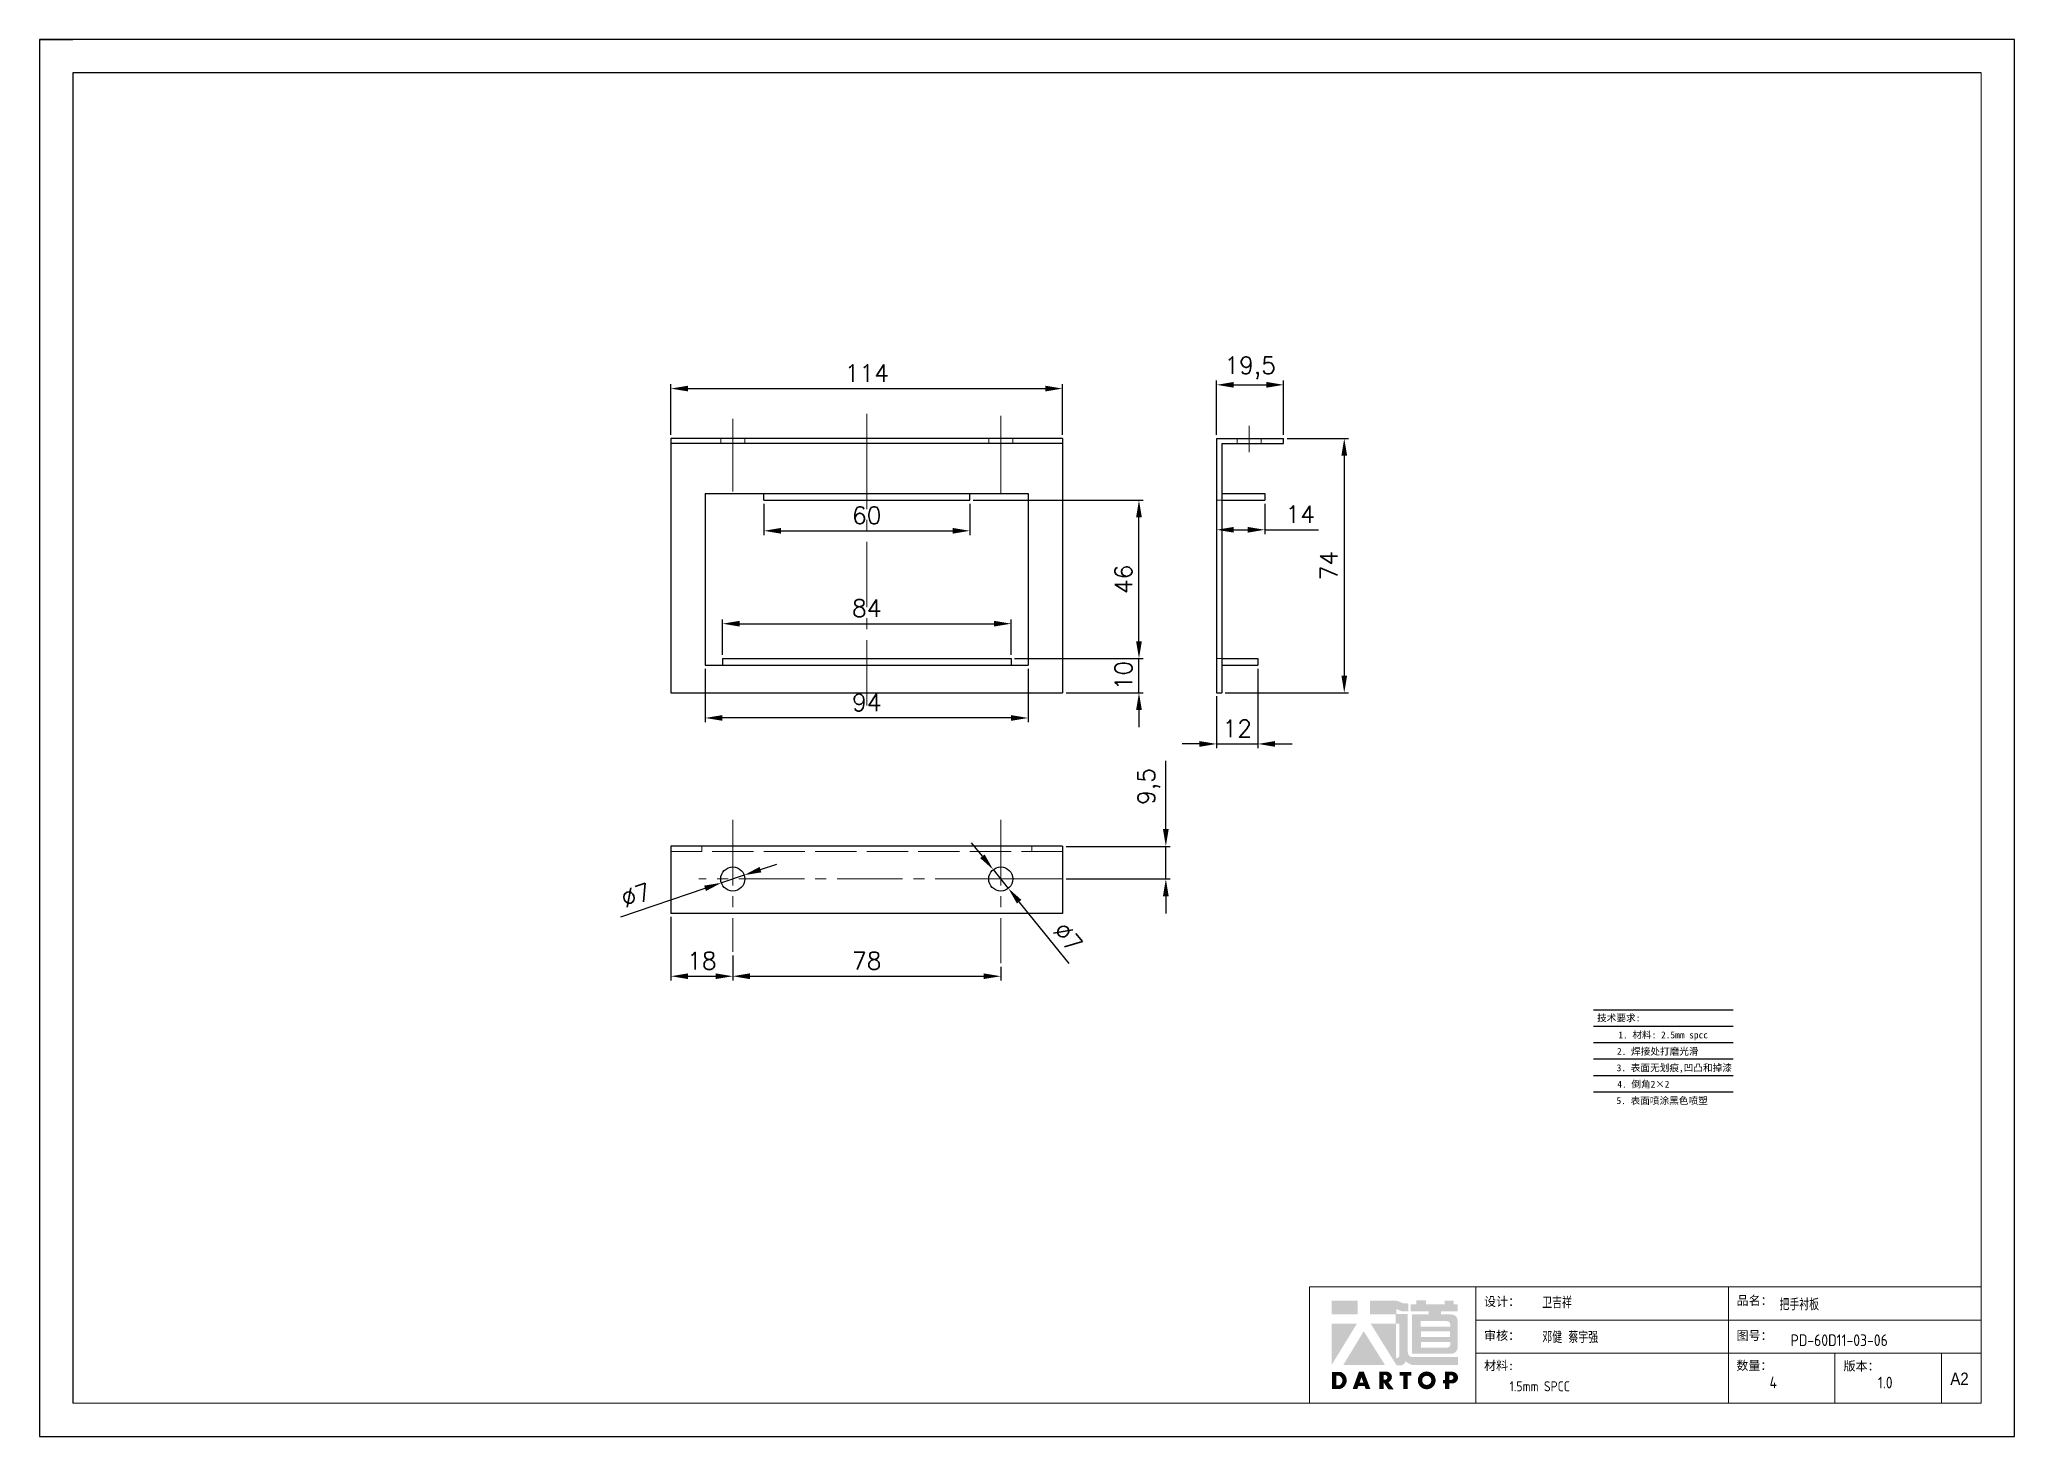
# Model space of a CAD drawing. Header units: millimetres. Extents: x -30327 to 34858, y 4015 to 75103.
# Drawn here: x 4065 to 4640, y 45675 to 46082 of the extents above; entities that cross this region are included whole.
import ezdxf
from ezdxf.enums import TextEntityAlignment as Align

# ---------------------------------------------------------------- set-up
doc = ezdxf.new("R2010")
doc.units = ezdxf.units.MM
doc.linetypes.add('ACAD_ISO02W100', pattern=[15, 12, -3])
doc.linetypes.add('CENTER2', pattern=[28.575, 19.05, -3.175, 3.175, -3.175])
for name, color, linetype in [('3', 3, 'ACAD_ISO02W100'), ('green', 3, 'ACAD_ISO02W100'), ('print', 30, 'Continuous'), ('yellow', 2, 'Continuous')]:
    doc.layers.add(name, color=color, linetype=linetype)
for name, color, linetype, lineweight in [('A-TITLEBLOCK', 7, 'Continuous', 18), ('cen', 1, 'CENTER2', 9), ('dim', 2, 'Continuous', 9)]:
    doc.layers.add(name, color=color, linetype=linetype, lineweight=lineweight)
doc.styles.add('GB', font='GBENOR.SHX', dxfattribs={"bigfont": 'gbcbig.shx'})
doc.styles.add('HZ', font='')
doc.styles.add('SLDTEXTSTYLE0', font='simfang.ttf', dxfattribs={"bigfont": 'bigfont'})
doc.styles.add('SLDTEXTSTYLE1', font='Gothic.ttf', dxfattribs={"width": 0.913})
doc.styles.get("Standard").update_dxf_attribs({"font": 'txt', "bigfont": 'gbcbig.shx'})
doc.styles.get('HZ').set_extended_font_data('SimSun')
doc.dimstyles.new('small', dxfattribs={"dimtxt": 5, "dimasz": 5, "dimexe": 1.25, "dimexo": 1, "dimgap": 2, "dimtad": 1, "dimtxsty": 'Standard', "dimcen": 2.5, "dimadec": 0, "dimazin": 0, "dimtfac": 1, "dimtmove": 0, "dimatfit": 3, "dimfxl": 0, "dimarcsym": 0})

msp = doc.modelspace()

# ---------------------------------------------------------------- texts
at = {"style": 'HZ'}
for s, p in [('技术要求:', (4524.5515, 45797.0305)), ('     1. 材料: 2.5mm spcc    ', (4536.7899, 45792.088)), ('    2. 焊接处打磨光滑    ', (4535.915, 45787.3105)), ('3. 表面无划痕,凹凸和掉漆', (4540.7326, 45782.533)), ('4. 倒角2×2         ', (4537.8675, 45777.7555)), ('          5. 表面喷涂黑色喷塑           ', (4537.8675, 45772.978))]:
    msp.add_text(s, height=2.00655, dxfattribs=at).set_placement(p, align=Align.MIDDLE_CENTER)

# ---------------------------------------------------------------- blocks, each defined once
blk = doc.blocks.new('*D970')
at = {"layer": 'Defpoints', "color": 0}
for p in [(4427.03, 45981.23), (4407.53, 45965.64), (4427.03, 45965.64)]:
    blk.add_point(p, dxfattribs=at)
at = {"layer": 'yellow', "color": 0, "lineweight": -2}
for p, q in [((4407.53, 45966.64), (4407.53, 45982.48)), ((4412.53, 45981.23), (4422.03, 45981.23)), ((4427.03, 45966.64), (4427.03, 45982.48))]:
    blk.add_line(p, q, dxfattribs=at)
at = {"layer": 'yellow', "color": 0}
for points in [[(4412.53, 45982.06), (4412.53, 45980.39), (4407.53, 45981.23)], [(4422.03, 45982.06), (4422.03, 45980.39), (4427.03, 45981.23)]]:
    blk.add_solid(points, dxfattribs=at)
at = {"layer": 'yellow', "color": 0, "lineweight": 9, "insert": (4417.28, 45986.14), "char_height": 5, "attachment_point": 5}
blk.add_mtext('19,5', dxfattribs=at)
blk = doc.blocks.new('*D971')
at = {"layer": 'Defpoints', "color": 0}
for p in [(4362.7, 45980.14), (4248.7, 45965.64), (4362.7, 45965.64)]:
    blk.add_point(p, dxfattribs=at)
at = {"layer": 'yellow', "color": 0, "lineweight": -2}
for p, q in [((4248.7, 45966.64), (4248.7, 45981.39)), ((4253.7, 45980.14), (4357.7, 45980.14)), ((4362.7, 45966.64), (4362.7, 45981.39))]:
    blk.add_line(p, q, dxfattribs=at)
at = {"layer": 'yellow', "color": 0}
for points in [[(4253.7, 45980.97), (4253.7, 45979.31), (4248.7, 45980.14)], [(4357.7, 45980.97), (4357.7, 45979.31), (4362.7, 45980.14)]]:
    blk.add_solid(points, dxfattribs=at)
at = {"layer": 'yellow', "color": 0, "lineweight": 9, "insert": (4305.7, 45984.64), "char_height": 5, "attachment_point": 5}
blk.add_mtext('114', dxfattribs=at)
blk = doc.blocks.new('*D972')
at = {"layer": 'Defpoints', "color": 0}
for p in [(4258.7, 45899.64), (4352.7, 45899.64), (4258.7, 45884.31)]:
    blk.add_point(p, dxfattribs=at)
at = {"layer": 'yellow', "color": 0, "lineweight": -2}
for p, q in [((4258.7, 45898.64), (4258.7, 45883.06)), ((4352.7, 45898.64), (4352.7, 45883.06)), ((4347.7, 45884.31), (4263.7, 45884.31))]:
    blk.add_line(p, q, dxfattribs=at)
at = {"layer": 'yellow', "color": 0}
for points in [[(4263.7, 45885.14), (4263.7, 45883.48), (4258.7, 45884.31)], [(4347.7, 45885.14), (4347.7, 45883.48), (4352.7, 45884.31)]]:
    blk.add_solid(points, dxfattribs=at)
at = {"layer": 'yellow', "color": 0, "lineweight": 9, "insert": (4305.7, 45888.81), "char_height": 5, "attachment_point": 5}
blk.add_mtext('94', dxfattribs=at)
blk = doc.blocks.new('*D973')
at = {"layer": 'Defpoints', "color": 0}
for p in [(4335.7, 45947.64), (4384.92, 45947.64), (4347.7, 45901.64)]:
    blk.add_point(p, dxfattribs=at)
at = {"layer": 'yellow', "color": 0, "lineweight": -2}
for p, q in [((4336.7, 45947.64), (4386.17, 45947.64)), ((4384.92, 45906.64), (4384.92, 45942.64)), ((4348.7, 45901.64), (4386.17, 45901.64))]:
    blk.add_line(p, q, dxfattribs=at)
at = {"layer": 'yellow', "color": 0}
for points in [[(4384.09, 45942.64), (4385.76, 45942.64), (4384.92, 45947.64)], [(4384.09, 45906.64), (4385.76, 45906.64), (4384.92, 45901.64)]]:
    blk.add_solid(points, dxfattribs=at)
at = {"layer": 'yellow', "color": 0, "lineweight": 9, "insert": (4380.42, 45924.64), "char_height": 5, "attachment_point": 5, "rotation": 90}
blk.add_mtext('46', dxfattribs=at)
blk = doc.blocks.new('*D974')
at = {"layer": 'Defpoints', "color": 0}
for p in [(4248.7, 45827.46), (4266.7, 45816.23), (4266.7, 45809.17)]:
    blk.add_point(p, dxfattribs=at)
at = {"layer": 'yellow', "color": 0, "lineweight": -2}
for p, q in [((4248.7, 45826.46), (4248.7, 45807.92)), ((4266.7, 45815.23), (4266.7, 45807.92)), ((4253.7, 45809.17), (4261.7, 45809.17))]:
    blk.add_line(p, q, dxfattribs=at)
at = {"layer": 'yellow', "color": 0}
for points in [[(4253.7, 45810.01), (4253.7, 45808.34), (4248.7, 45809.17)], [(4261.7, 45810.01), (4261.7, 45808.34), (4266.7, 45809.17)]]:
    blk.add_solid(points, dxfattribs=at)
at = {"layer": 'yellow', "color": 0, "lineweight": 9, "insert": (4257.7, 45813.67), "char_height": 5, "attachment_point": 5}
blk.add_mtext('18', dxfattribs=at)
blk = doc.blocks.new('*D975')
at = {"layer": 'Defpoints', "color": 0}
for p in [(4266.7, 45815.23), (4344.7, 45812.94), (4344.7, 45809.17)]:
    blk.add_point(p, dxfattribs=at)
at = {"layer": 'yellow', "color": 0, "lineweight": -2}
for p, q in [((4266.7, 45814.23), (4266.7, 45807.92)), ((4344.7, 45811.94), (4344.7, 45807.92)), ((4271.7, 45809.17), (4339.7, 45809.17))]:
    blk.add_line(p, q, dxfattribs=at)
at = {"layer": 'yellow', "color": 0}
for points in [[(4271.7, 45810.01), (4271.7, 45808.34), (4266.7, 45809.17)], [(4339.7, 45810.01), (4339.7, 45808.34), (4344.7, 45809.17)]]:
    blk.add_solid(points, dxfattribs=at)
at = {"layer": 'yellow', "color": 0, "lineweight": 9, "insert": (4305.7, 45813.67), "char_height": 5, "attachment_point": 5}
blk.add_mtext('78', dxfattribs=at)
blk = doc.blocks.new('*D976')
at = {"layer": 'Defpoints', "color": 0}
for p in [(4362.7, 45846.96), (4392.74, 45846.96), (4362.7, 45837.46)]:
    blk.add_point(p, dxfattribs=at)
at = {"layer": 'yellow', "color": 0, "lineweight": -2}
for p, q in [((4392.74, 45851.96), (4392.74, 45871.8)), ((4363.7, 45846.96), (4393.99, 45846.96)), ((4392.74, 45837.46), (4392.74, 45846.96)), ((4363.7, 45837.46), (4393.99, 45837.46)), ((4392.74, 45832.46), (4392.74, 45827.46))]:
    blk.add_line(p, q, dxfattribs=at)
at = {"layer": 'yellow', "color": 0}
for points in [[(4391.91, 45851.96), (4393.57, 45851.96), (4392.74, 45846.96)], [(4391.91, 45832.46), (4393.57, 45832.46), (4392.74, 45837.46)]]:
    blk.add_solid(points, dxfattribs=at)
at = {"layer": 'yellow', "color": 0, "lineweight": 9, "insert": (4387.82, 45864.38), "char_height": 5, "attachment_point": 5, "rotation": 90}
blk.add_mtext('9,5', dxfattribs=at)
blk = doc.blocks.new('*D977')
at = {"layer": 'Defpoints', "color": 0}
for p in [(4263.39, 45836.35), (4270.02, 45838.58)]:
    blk.add_point(p, dxfattribs=at)
at = {"layer": 'yellow', "color": 0, "lineweight": -2}
for p, q in [((4274.76, 45840.18), (4279.5, 45841.77)), ((4234.1, 45826.49), (4258.65, 45834.75)), ((4270.02, 45838.58), (4263.39, 45836.35))]:
    blk.add_line(p, q, dxfattribs=at)
at = {"layer": 'yellow', "color": 0}
for points in [[(4274.49, 45840.97), (4275.03, 45839.39), (4270.02, 45838.58)], [(4258.38, 45835.54), (4258.91, 45833.96), (4263.39, 45836.35)]]:
    blk.add_solid(points, dxfattribs=at)
at = {"layer": 'yellow', "color": 0, "lineweight": 9, "insert": (4238.51, 45832.72), "char_height": 5, "attachment_point": 5, "rotation": 18.60073}
blk.add_mtext('∅7', dxfattribs=at)
blk = doc.blocks.new('*D978')
at = {"layer": 'Defpoints', "color": 0}
for p in [(4342.5, 45840.18), (4346.9, 45834.74)]:
    blk.add_point(p, dxfattribs=at)
at = {"layer": 'yellow', "color": 0, "lineweight": -2}
for p, q in [((4339.36, 45844.07), (4336.21, 45847.96)), ((4342.5, 45840.18), (4346.9, 45834.74)), ((4364.61, 45812.87), (4350.05, 45830.86))]:
    blk.add_line(p, q, dxfattribs=at)
at = {"layer": 'yellow', "color": 0}
for points in [[(4340, 45844.6), (4338.71, 45843.55), (4342.5, 45840.18)], [(4350.7, 45831.38), (4349.4, 45830.33), (4346.9, 45834.74)]]:
    blk.add_solid(points, dxfattribs=at)
at = {"layer": 'yellow', "color": 0, "lineweight": 9, "insert": (4364.23, 45820.49), "char_height": 5, "attachment_point": 5, "rotation": 308.97912}
blk.add_mtext('∅7', dxfattribs=at)
blk = doc.blocks.new('*D979')
at = {"layer": 'Defpoints', "color": 0}
for p in [(4427.03, 45965.64), (4409.03, 45891.64), (4444.67, 45891.64)]:
    blk.add_point(p, dxfattribs=at)
at = {"layer": 'yellow', "color": 0, "lineweight": -2}
for p, q in [((4428.03, 45965.64), (4445.92, 45965.64)), ((4444.67, 45960.64), (4444.67, 45896.64)), ((4410.03, 45891.64), (4445.92, 45891.64))]:
    blk.add_line(p, q, dxfattribs=at)
at = {"layer": 'yellow', "color": 0}
for points in [[(4443.84, 45960.64), (4445.5, 45960.64), (4444.67, 45965.64)], [(4443.84, 45896.64), (4445.5, 45896.64), (4444.67, 45891.64)]]:
    blk.add_solid(points, dxfattribs=at)
at = {"layer": 'yellow', "color": 0, "lineweight": 9, "insert": (4440.17, 45928.64), "char_height": 5, "attachment_point": 5, "rotation": 90}
blk.add_mtext('74', dxfattribs=at)
blk = doc.blocks.new('*D965')
at = {"layer": 'Defpoints', "color": 0}
for p in [(4352.7, 45901.64), (4384.92, 45901.64), (4362.7, 45891.64)]:
    blk.add_point(p, dxfattribs=at)
at = {"layer": 'yellow', "color": 0, "lineweight": -2}
for p, q in [((4384.92, 45906.64), (4384.92, 45911.64)), ((4353.7, 45901.64), (4386.17, 45901.64)), ((4384.92, 45891.64), (4384.92, 45901.64)), ((4363.7, 45891.64), (4386.17, 45891.64)), ((4384.92, 45886.64), (4384.92, 45881.64))]:
    blk.add_line(p, q, dxfattribs=at)
at = {"layer": 'yellow', "color": 0}
for points in [[(4384.09, 45906.64), (4385.76, 45906.64), (4384.92, 45901.64)], [(4384.09, 45886.64), (4385.76, 45886.64), (4384.92, 45891.64)]]:
    blk.add_solid(points, dxfattribs=at)
at = {"layer": 'yellow', "color": 0, "lineweight": 9, "insert": (4380.42, 45896.64), "char_height": 5, "attachment_point": 5, "rotation": 90}
blk.add_mtext('10', dxfattribs=at)
blk = doc.blocks.new('*D966')
at = {"layer": 'Defpoints', "color": 0}
for p in [(4419.53, 45899.64), (4407.53, 45891.64), (4419.53, 45876.75)]:
    blk.add_point(p, dxfattribs=at)
at = {"layer": 'dim', "color": 0, "lineweight": -2}
for p, q in [((4419.53, 45898.64), (4419.53, 45875.5)), ((4407.53, 45890.64), (4407.53, 45875.5)), ((4402.53, 45876.75), (4397.53, 45876.75)), ((4407.53, 45876.75), (4419.53, 45876.75)), ((4424.53, 45876.75), (4429.53, 45876.75))]:
    blk.add_line(p, q, dxfattribs=at)
at = {"layer": 'dim', "color": 0}
for points in [[(4402.53, 45877.59), (4402.53, 45875.92), (4407.53, 45876.75)], [(4424.53, 45877.59), (4424.53, 45875.92), (4419.53, 45876.75)]]:
    blk.add_solid(points, dxfattribs=at)
at = {"layer": 'dim', "color": 0, "insert": (4413.53, 45881.25), "char_height": 5, "attachment_point": 5}
blk.add_mtext('12', dxfattribs=at)
blk = doc.blocks.new('*D967')
at = {"layer": 'Defpoints', "color": 0}
for p in [(4407.53, 45947.64), (4421.53, 45947.64), (4421.53, 45939.06)]:
    blk.add_point(p, dxfattribs=at)
at = {"layer": 'dim', "color": 0, "lineweight": -2}
for p, q in [((4407.53, 45946.64), (4407.53, 45937.81)), ((4421.53, 45946.64), (4421.53, 45937.81)), ((4412.53, 45939.06), (4416.53, 45939.06)), ((4421.53, 45939.06), (4437.19, 45939.06))]:
    blk.add_line(p, q, dxfattribs=at)
at = {"layer": 'dim', "color": 0}
for points in [[(4412.53, 45939.89), (4412.53, 45938.22), (4407.53, 45939.06)], [(4416.53, 45939.89), (4416.53, 45938.22), (4421.53, 45939.06)]]:
    blk.add_solid(points, dxfattribs=at)
at = {"layer": 'dim', "color": 0, "insert": (4431.86, 45943.56), "char_height": 5, "attachment_point": 5}
blk.add_mtext('14', dxfattribs=at)
blk = doc.blocks.new('*D968')
at = {"layer": 'Defpoints', "color": 0}
for p in [(4275.7, 45947.64), (4335.7, 45947.64), (4335.7, 45938.76)]:
    blk.add_point(p, dxfattribs=at)
at = {"layer": 'dim', "color": 0, "lineweight": -2}
for p, q in [((4275.7, 45946.64), (4275.7, 45937.51)), ((4335.7, 45946.64), (4335.7, 45937.51)), ((4280.7, 45938.76), (4330.7, 45938.76))]:
    blk.add_line(p, q, dxfattribs=at)
at = {"layer": 'dim', "color": 0}
for points in [[(4280.7, 45939.59), (4280.7, 45937.93), (4275.7, 45938.76)], [(4330.7, 45939.59), (4330.7, 45937.93), (4335.7, 45938.76)]]:
    blk.add_solid(points, dxfattribs=at)
at = {"layer": 'dim', "color": 0, "insert": (4305.7, 45943.26), "char_height": 5, "attachment_point": 5}
blk.add_mtext('60', dxfattribs=at)
blk = doc.blocks.new('*D969')
at = {"layer": 'Defpoints', "color": 0}
for p in [(4347.7, 45911.74), (4263.7, 45901.64), (4347.7, 45901.64)]:
    blk.add_point(p, dxfattribs=at)
at = {"layer": 'dim', "color": 0, "lineweight": -2}
for p, q in [((4263.7, 45902.64), (4263.7, 45912.99)), ((4268.7, 45911.74), (4342.7, 45911.74)), ((4347.7, 45902.64), (4347.7, 45912.99))]:
    blk.add_line(p, q, dxfattribs=at)
at = {"layer": 'dim', "color": 0}
for points in [[(4268.7, 45912.57), (4268.7, 45910.9), (4263.7, 45911.74)], [(4342.7, 45912.57), (4342.7, 45910.9), (4347.7, 45911.74)]]:
    blk.add_solid(points, dxfattribs=at)
at = {"layer": 'dim', "color": 0, "insert": (4305.7, 45916.24), "char_height": 5, "attachment_point": 5}
blk.add_mtext('84', dxfattribs=at)
blk = doc.blocks.new('Dartop Logo')
at = {"true_color": 0xc40018}
h = blk.add_hatch(color=12, dxfattribs=at)
h.set_gradient(color1=(196, 0, 24), color2=(196, 0, 24), tint=1)
h.paths.add_polyline_path([(30.39, -3.87), (33.08, -5.04), (35.99, -5.04), (35.99, -1.19), (33.59, -1.19), (30.46, 0.05), (17.94, 0.05), (17.94, -6.46), (30.12, -6.46), (30.12, -6.59), (30.12, -10.75), (18.31, -10.75), (30.46, -30.31), (32.87, -30.31, 0.279375), (34.63, -28.6), (34.63, -28.51), (34.84, -28.51, 0.143145), (38.15, -30.2), (59.27, -30.2), (59.27, -26.49), (38.06, -26.49, -0.414214), (35.75, -24.18), (35.75, -6.26), (30.39, -6.26)])
h.paths.add_polyline_path([(30.25, -10.84), (31.8, -10.84), (31.8, -26.02, -0.088936), (30.9, -26.94), (30.24, -26.94)], flags=16)
h = blk.add_hatch(color=12, dxfattribs=at)
h.set_gradient(color1=(196, 0, 24), color2=(196, 0, 24), tint=1)
h.paths.add_polyline_path([(59.24, -1.73), (57.36, -1.73), (57.36, 0.06), (53.06, 0.06), (53.06, -1.64), (44.29, -1.64), (44.29, 0.15), (39.7, 0.15), (39.7, -1.67), (37.16, -1.67), (37.16, -4.97), (45.54, -4.97), (45.54, -6.42), (37.73, -6.42), (37.73, -24.88), (56.26, -24.88, 0.414214), (59.15, -21.99), (59.15, -9.35, 0.414214), (56.26, -6.46), (51.36, -6.46), (51.36, -5.03), (59.24, -5.03)])
h.paths.add_polyline_path([(54.21, -9.59, -0.414214), (55.66, -11.04), (55.66, -12.1), (41.79, -12.1), (41.79, -9.59)], flags=16)
h.paths.add_polyline_path([(55.57, -14.33), (55.57, -17.01), (41.88, -17.01), (41.88, -14.33)], flags=16)
h.paths.add_polyline_path([(55.75, -19.43), (55.75, -20.57, -0.414214), (54.3, -22.02), (41.88, -22.02), (41.88, -19.43)], flags=16)
h = blk.add_hatch(color=12, dxfattribs=at)
h.set_gradient(color1=(196, 0, 24), color2=(196, 0, 24), tint=1)
h.paths.add_polyline_path([(12.18, 0), (0, 0), (0, -6.37), (12.18, -6.37)])
h = blk.add_hatch(color=12, dxfattribs=at)
h.set_gradient(color1=(196, 0, 24), color2=(196, 0, 24), tint=1)
h.paths.add_polyline_path([(11.79, -10.83), (0.03, -10.83), (0.03, -30.03)])
h = blk.add_hatch(color=12, dxfattribs=at)
h.set_gradient(color1=(196, 0, 24), color2=(196, 0, 24), tint=1)
h.paths.add_polyline_path([(15.05, -14.31), (5.44, -30.15), (25.01, -30.15)])
at = {"true_color": 0x646464}
h = blk.add_hatch(color=251, dxfattribs=at)
h.set_gradient(color1=(100, 100, 100), color2=(100, 100, 100), tint=1)
h.paths.add_polyline_path([(4.15, -33.43), (0.11, -33.43), (0.11, -41.5), (3.51, -41.5, 0.793016)])
h.paths.add_polyline_path([(3.57, -39.73), (2.16, -39.73), (2.16, -35.19), (3.42, -35.19, -0.671361)], flags=16)
h = blk.add_hatch(color=251, dxfattribs=at)
h.set_gradient(color1=(100, 100, 100), color2=(100, 100, 100), tint=1)
h.paths.add_polyline_path([(15.08, -33.36), (12.78, -33.36), (9.82, -41.51), (12, -41.51), (12.51, -40.06), (15.46, -40.06), (15.99, -41.52), (18.19, -41.52)])
h.paths.add_polyline_path([(14.9, -38.51), (13.07, -38.51), (13.97, -35.95)], flags=16)
h = blk.add_hatch(color=251, dxfattribs=at)
h.set_gradient(color1=(100, 100, 100), color2=(100, 100, 100), tint=1)
h.paths.add_polyline_path([(26.27, -33.36), (22.3, -33.36), (22.3, -41.51), (24.4, -41.51), (24.4, -38.28), (26.55, -41.54), (29.09, -41.54), (26.61, -38.3, 0.744055)])
h.paths.add_polyline_path([(24.38, -37.08), (24.38, -34.94), (25.32, -34.94, -0.796809), (25.3, -37.08)], flags=16)
h = blk.add_hatch(color=251, dxfattribs=at)
h.set_gradient(color1=(100, 100, 100), color2=(100, 100, 100), tint=1)
h.paths.add_polyline_path([(37.44, -33.4), (31.88, -33.4), (31.88, -35.16), (33.61, -35.16), (33.61, -41.52), (35.69, -41.52), (35.69, -35.16), (37.44, -35.16)])
h = blk.add_hatch(color=251, dxfattribs=at)
h.set_gradient(color1=(100, 100, 100), color2=(100, 100, 100), tint=1)
h.paths.add_polyline_path([(40.46, -37.41, 1), (48.83, -37.41, 1)])
h.paths.add_polyline_path([(46.8, -37.41, -1), (42.5, -37.41, -1)], flags=16)
h = blk.add_hatch(color=251, dxfattribs=at)
h.set_gradient(color1=(100, 100, 100), color2=(100, 100, 100), tint=1)
h.paths.add_polyline_path([(56.85, -33.38), (56.73, -33.38), (53.19, -33.38), (53.19, -37.19), (52.26, -37.19), (52.26, -38.73), (53.18, -38.73), (53.18, -41.5), (55.24, -41.5), (55.24, -38.72), (57.51, -38.72, 0.812304)])
h.paths.add_polyline_path([(55.21, -37.18), (55.21, -35.05), (56.39, -35.05, -0.778213), (56.27, -37.18)], flags=16)
blk = doc.blocks.new('DT-A2-TITLE')
for p, q in [((594, 420), (0, 420)), ((0, 420), (0, 420)), ((0, 420), (0, 0)), ((0, 420), (10, 420)), ((594, 0), (594, 420)), ((10, 410), (10, 10)), ((584, 410), (10, 410))]:
    blk.add_line(p, q)
at = {"layer": 'A-TITLEBLOCK', "color": 7}
for p, q in [((584, 410), (584, 10)), ((594, 0), (594, 297)), ((382, 10), (382, 45)), ((584, 45), (382, 45)), ((432, 45), (432, 10)), ((508, 45), (508, 10)), ((584, 35), (432, 35)), ((432, 25), (584.08, 25)), ((540, 10), (540, 25)), ((572, 10), (572, 25)), ((10, 10), (584, 10)), ((0, 0), (594, 0))]:
    blk.add_line(p, q, dxfattribs=at)
at = {"layer": 'A-TITLEBLOCK', "xscale": 0.6400000000000001, "yscale": 0.6400000000000001, "zscale": 0.6400000000000001}
blk.add_blockref('Dartop Logo', (388.65, 40.81), dxfattribs=at)
at = {"style": 'GB'}
for tag, p, height in [('#设计', (451.96, 38.52), 3.5), ('#品名', (523.32, 37.95), 3.5), ('#审核', (451.99, 28.1), 3.5), ('#图号', (526.67, 27.2), 3.5), ('#数量', (520.33, 14.51), 3.5), ('#版本', (552.92, 14.47), 3.5), ('#材料说明', (442.15, 13.59), 3)]:
    blk.add_attdef(tag, p, '', height=height, dxfattribs=at)
at = {"layer": 'A-TITLEBLOCK', "color": 7, "attachment_point": 1}
for s, insert, char_height, style in [('设计：', (434.47, 41.87), 2.646, 'SLDTEXTSTYLE0'), ('品名：', (510.43, 42.19), 2.646, 'SLDTEXTSTYLE0'), ('审核：', (434.47, 31.64), 2.646, 'SLDTEXTSTYLE0'), ('图号：', (510.4, 31.66), 2.646, 'SLDTEXTSTYLE0'), ('材料:', (434.47, 22.62), 2.646, 'SLDTEXTSTYLE0'), ('数量：', (510.35, 22.64), 2.646, 'SLDTEXTSTYLE0'), ('版本：', (542.59, 22.48), 2.646, 'SLDTEXTSTYLE0'), ('A2', (574.7, 19.21), 3.704, 'SLDTEXTSTYLE1')]:
    blk.add_mtext(s, dxfattribs=dict(at, insert=insert, char_height=char_height, style=style))

# ---------------------------------------------------------------- dimensions: what is measured, and where the dimension line sits
at = {"layer": 'dim'}
for base, p1, p2, picture, middle in [((4335.7033, 45938.7611), (4275.7033, 45947.6419), (4335.7033, 45947.6419), '*D968', (4305.7033, 45943.2611)), ((4347.7033, 45911.7369), (4263.7033, 45901.6419), (4347.7033, 45901.6419), '*D969', (4305.7033, 45916.2369)), ((4419.5267, 45876.7522), (4407.5267, 45891.6419), (4419.5267, 45899.6419), '*D966', (4413.5267, 45881.2522))]:
    dim = msp.add_linear_dim(base=base, p1=p1, p2=p2, dimstyle='small', dxfattribs=at)
    dim.commit()
    dim.dimension.update_dxf_attribs({"geometry": picture, "text_midpoint": middle})
dim = msp.add_linear_dim(base=(4421.5267, 45939.0574), p1=(4407.5267, 45947.6419), p2=(4421.5267, 45947.6419), dimstyle='small', dxfattribs=at)
dim.commit()
dim.dimension.update_dxf_attribs({"geometry": '*D967', "text_midpoint": (4431.8601, 45939.0574), "dimtype": 160})
at = {"layer": 'yellow', "lineweight": 9}
for base, p1, p2, picture, middle in [((4362.7033, 45980.139), (4248.7033, 45965.6419), (4362.7033, 45965.6419), '*D971', (4305.7033, 45980.139)), ((4427.0267, 45981.228), (4407.5267, 45965.6419), (4427.0267, 45965.6419), '*D970', (4417.2767, 45981.228)), ((4258.7033, 45884.3109), (4352.7033, 45899.6419), (4258.7033, 45899.6419), '*D972', (4305.7033, 45884.3109))]:
    dim = msp.add_linear_dim(base=base, p1=p1, p2=p2, dimstyle='small', dxfattribs=at)
    dim.commit()
    dim.dimension.update_dxf_attribs({"geometry": picture, "text_midpoint": middle, "dimtype": 160})
for base, p1, p2, picture, middle in [((4444.6687, 45891.6419), (4427.0267, 45965.6419), (4409.0267, 45891.6419), '*D979', (4440.1687, 45928.6419)), ((4384.9218, 45947.6419), (4347.7033, 45901.6419), (4335.7033, 45947.6419), '*D973', (4380.4218, 45924.6419)), ((4392.7387, 45846.9641), (4362.7033, 45837.4641), (4362.7033, 45846.9641), '*D976', (4387.8221, 45864.3807))]:
    dim = msp.add_linear_dim(base=base, p1=p1, p2=p2, angle=90, dimstyle='small', dxfattribs=at)
    dim.commit()
    dim.dimension.update_dxf_attribs({"geometry": picture, "text_midpoint": middle})
dim = msp.add_linear_dim(base=(4384.9218, 45901.6419), p1=(4362.7033, 45891.6419), p2=(4352.7033, 45901.6419), angle=90, dimstyle='small', dxfattribs=at)
dim.commit()
dim.dimension.update_dxf_attribs({"geometry": '*D965', "text_midpoint": (4384.9218, 45896.6419), "dimtype": 160})
for p1, p2, picture, middle in [((4342.5016, 45840.1849), (4346.9049, 45834.7432), '*D978', (4360.7269, 45817.6617)), ((4270.0204, 45838.5805), (4263.3861, 45836.3477), '*D977', (4239.9474, 45828.4593))]:
    dim = msp.add_diameter_dim_2p(p1=p1, p2=p2, dimstyle='small', dxfattribs=at)
    dim.commit()
    dim.dimension.update_dxf_attribs({"geometry": picture, "text_midpoint": middle, "dimtype": 163})
for base, p1, p2, picture, middle in [((4266.7033, 45809.1729), (4248.7033, 45827.4641), (4266.7033, 45816.2296), '*D974', (4257.7033, 45813.6729)), ((4344.7033, 45809.1729), (4266.7033, 45815.2296), (4344.7033, 45812.9367), '*D975', (4305.7033, 45813.6729))]:
    dim = msp.add_linear_dim(base=base, p1=p1, p2=p2, dimstyle='small', dxfattribs=at)
    dim.commit()
    dim.dimension.update_dxf_attribs({"geometry": picture, "text_midpoint": middle})

# ---------------------------------------------------------------- linework, layer by layer
for p, q in [((4362.7033, 45965.6419), (4248.7033, 45965.6419)), ((4248.7033, 45965.6419), (4248.7033, 45891.6419)), ((4362.7033, 45964.1419), (4248.7033, 45964.1419)), ((4362.7033, 45965.6419), (4362.7033, 45891.6419)), ((4407.5267, 45965.6419), (4407.5267, 45891.6419)), ((4407.5267, 45965.6419), (4427.0267, 45965.6419)), ((4409.0267, 45964.1419), (4427.0267, 45964.1419)), ((4409.0267, 45964.1419), (4409.0267, 45891.6419)), ((4427.0267, 45964.1419), (4427.0267, 45965.6419)), ((4258.7033, 45949.6419), (4352.7033, 45949.6419)), ((4258.7033, 45949.6419), (4258.7033, 45899.6419)), ((4275.7033, 45947.6419), (4275.7033, 45949.6419)), ((4275.7033, 45947.6419), (4335.7033, 45947.6419)), ((4335.7033, 45947.6419), (4335.7033, 45949.6419)), ((4352.7033, 45949.6419), (4352.7033, 45899.6419)), ((4409.0267, 45949.6419), (4421.5267, 45949.6419)), ((4409.0267, 45947.6419), (4421.5267, 45947.6419)), ((4421.5267, 45949.6419), (4421.5267, 45947.6419)), ((4258.7033, 45899.6419), (4352.7033, 45899.6419)), ((4263.7033, 45901.6419), (4347.7033, 45901.6419)), ((4263.7033, 45901.6419), (4263.7033, 45899.6419)), ((4347.7033, 45901.6419), (4347.7033, 45899.6419)), ((4409.0267, 45901.6419), (4419.5267, 45901.6419)), ((4409.0267, 45899.6419), (4419.5267, 45899.6419)), ((4419.5267, 45901.6419), (4419.5267, 45899.6419)), ((4248.7033, 45891.6419), (4362.7033, 45891.6419)), ((4407.5267, 45891.6419), (4409.0267, 45891.6419)), ((4362.7033, 45846.9641), (4248.7033, 45846.9641)), ((4248.7033, 45846.9641), (4248.7033, 45827.4641)), ((4362.7033, 45846.9641), (4362.7033, 45827.4641)), ((4362.7033, 45827.4641), (4248.7033, 45827.4641))]:
    msp.add_line(p, q)
for centre in [(4266.7033, 45837.4641), (4344.7033, 45837.4641)]:
    msp.add_circle(centre, 3.5)
at = {"layer": '3', "lineweight": 9}
for p, q in [((4413.5267, 45964.1419), (4413.5267, 45965.6419)), ((4420.5267, 45964.1419), (4420.5267, 45965.6419)), ((4407.5267, 45947.6419), (4409.0267, 45947.6419)), ((4407.5267, 45901.6419), (4409.0267, 45901.6419)), ((4257.7033, 45846.9641), (4257.7033, 45845.4641)), ((4353.7033, 45846.9641), (4353.7033, 45845.4641)), ((4362.7033, 45845.4641), (4248.7033, 45845.4641))]:
    msp.add_line(p, q, dxfattribs=at)
at = {"layer": 'cen', "lineweight": 9}
for p, q in [((4305.7033, 45964.1419), (4305.7033, 45972.7689)), ((4266.7033, 45964.1419), (4266.7033, 45971.3851)), ((4344.7033, 45964.1419), (4344.7033, 45972.2212)), ((4417.0267, 45965.6419), (4417.0267, 45969.2708)), ((4266.7033, 45964.1419), (4266.7033, 45950.1721)), ((4305.7033, 45964.1419), (4305.7033, 45886.9705)), ((4344.7033, 45964.1419), (4344.7033, 45949.7541)), ((4417.0267, 45965.6419), (4417.0267, 45961.5965)), ((4266.7033, 45854.6481), (4266.7033, 45816.2296)), ((4344.7033, 45854.6481), (4344.7033, 45812.9367)), ((4344.7033, 45837.4641), (4256.7829, 45837.4641)), ((4344.7033, 45837.4641), (4362.7033, 45837.4641))]:
    msp.add_line(p, q, dxfattribs=at)
at = {"layer": 'Defpoints'}
for p, q in [((4517.1617, 45799.4417), (4557.8525, 45799.4417)), ((4517.1617, 45794.6642), (4557.8525, 45794.6642)), ((4517.1617, 45794.6642), (4557.8525, 45794.6642)), ((4517.1617, 45789.8867), (4557.8525, 45789.8867)), ((4517.1617, 45785.1092), (4557.8525, 45785.1092)), ((4517.1617, 45780.3317), (4557.8525, 45780.3317)), ((4517.1617, 45775.5542), (4557.8525, 45775.5542))]:
    msp.add_line(p, q, dxfattribs=at)
at = {"layer": 'green', "lineweight": 9}
for p, q in [((4263.2033, 45964.1419), (4263.2033, 45965.6419)), ((4270.2033, 45964.1419), (4270.2033, 45965.6419)), ((4341.2033, 45964.1419), (4341.2033, 45965.6419)), ((4348.2033, 45964.1419), (4348.2033, 45965.6419))]:
    msp.add_line(p, q, dxfattribs=at)
at = {"layer": 'print'}
msp.add_lwpolyline([(4064.9336, 45675.2683), (4639.7355, 45675.2683), (4639.7355, 46081.6939), (4064.9336, 46081.6939)], close=True, dxfattribs=at)

# ---------------------------------------------------------------- block references
at = {"xscale": 0.9676800000000001, "yscale": 0.9676800000000001, "zscale": 0.9676800000000001}
msp.add_blockref('DT-A2-TITLE', (4064.9336, 45675.2683), dxfattribs=at).add_auto_attribs({'#设计': '卫吉祥', '#审核': '邓健 蔡宇强', '#材料说明': '1.5mm SPCC', '#品名': '把手衬板', '#图号': 'PD-60D11-03-06', '#数量': '4', '#版本': '1.0'})

msp.set_redraw_order([(e.dxf.handle, doc.entitydb.next_handle()) for e in msp.query("TEXT MTEXT ATTDEF DIMENSION ARC_DIMENSION")])  # texts and dimensions are drawn at this point

doc.saveas('drawing.dxf')
